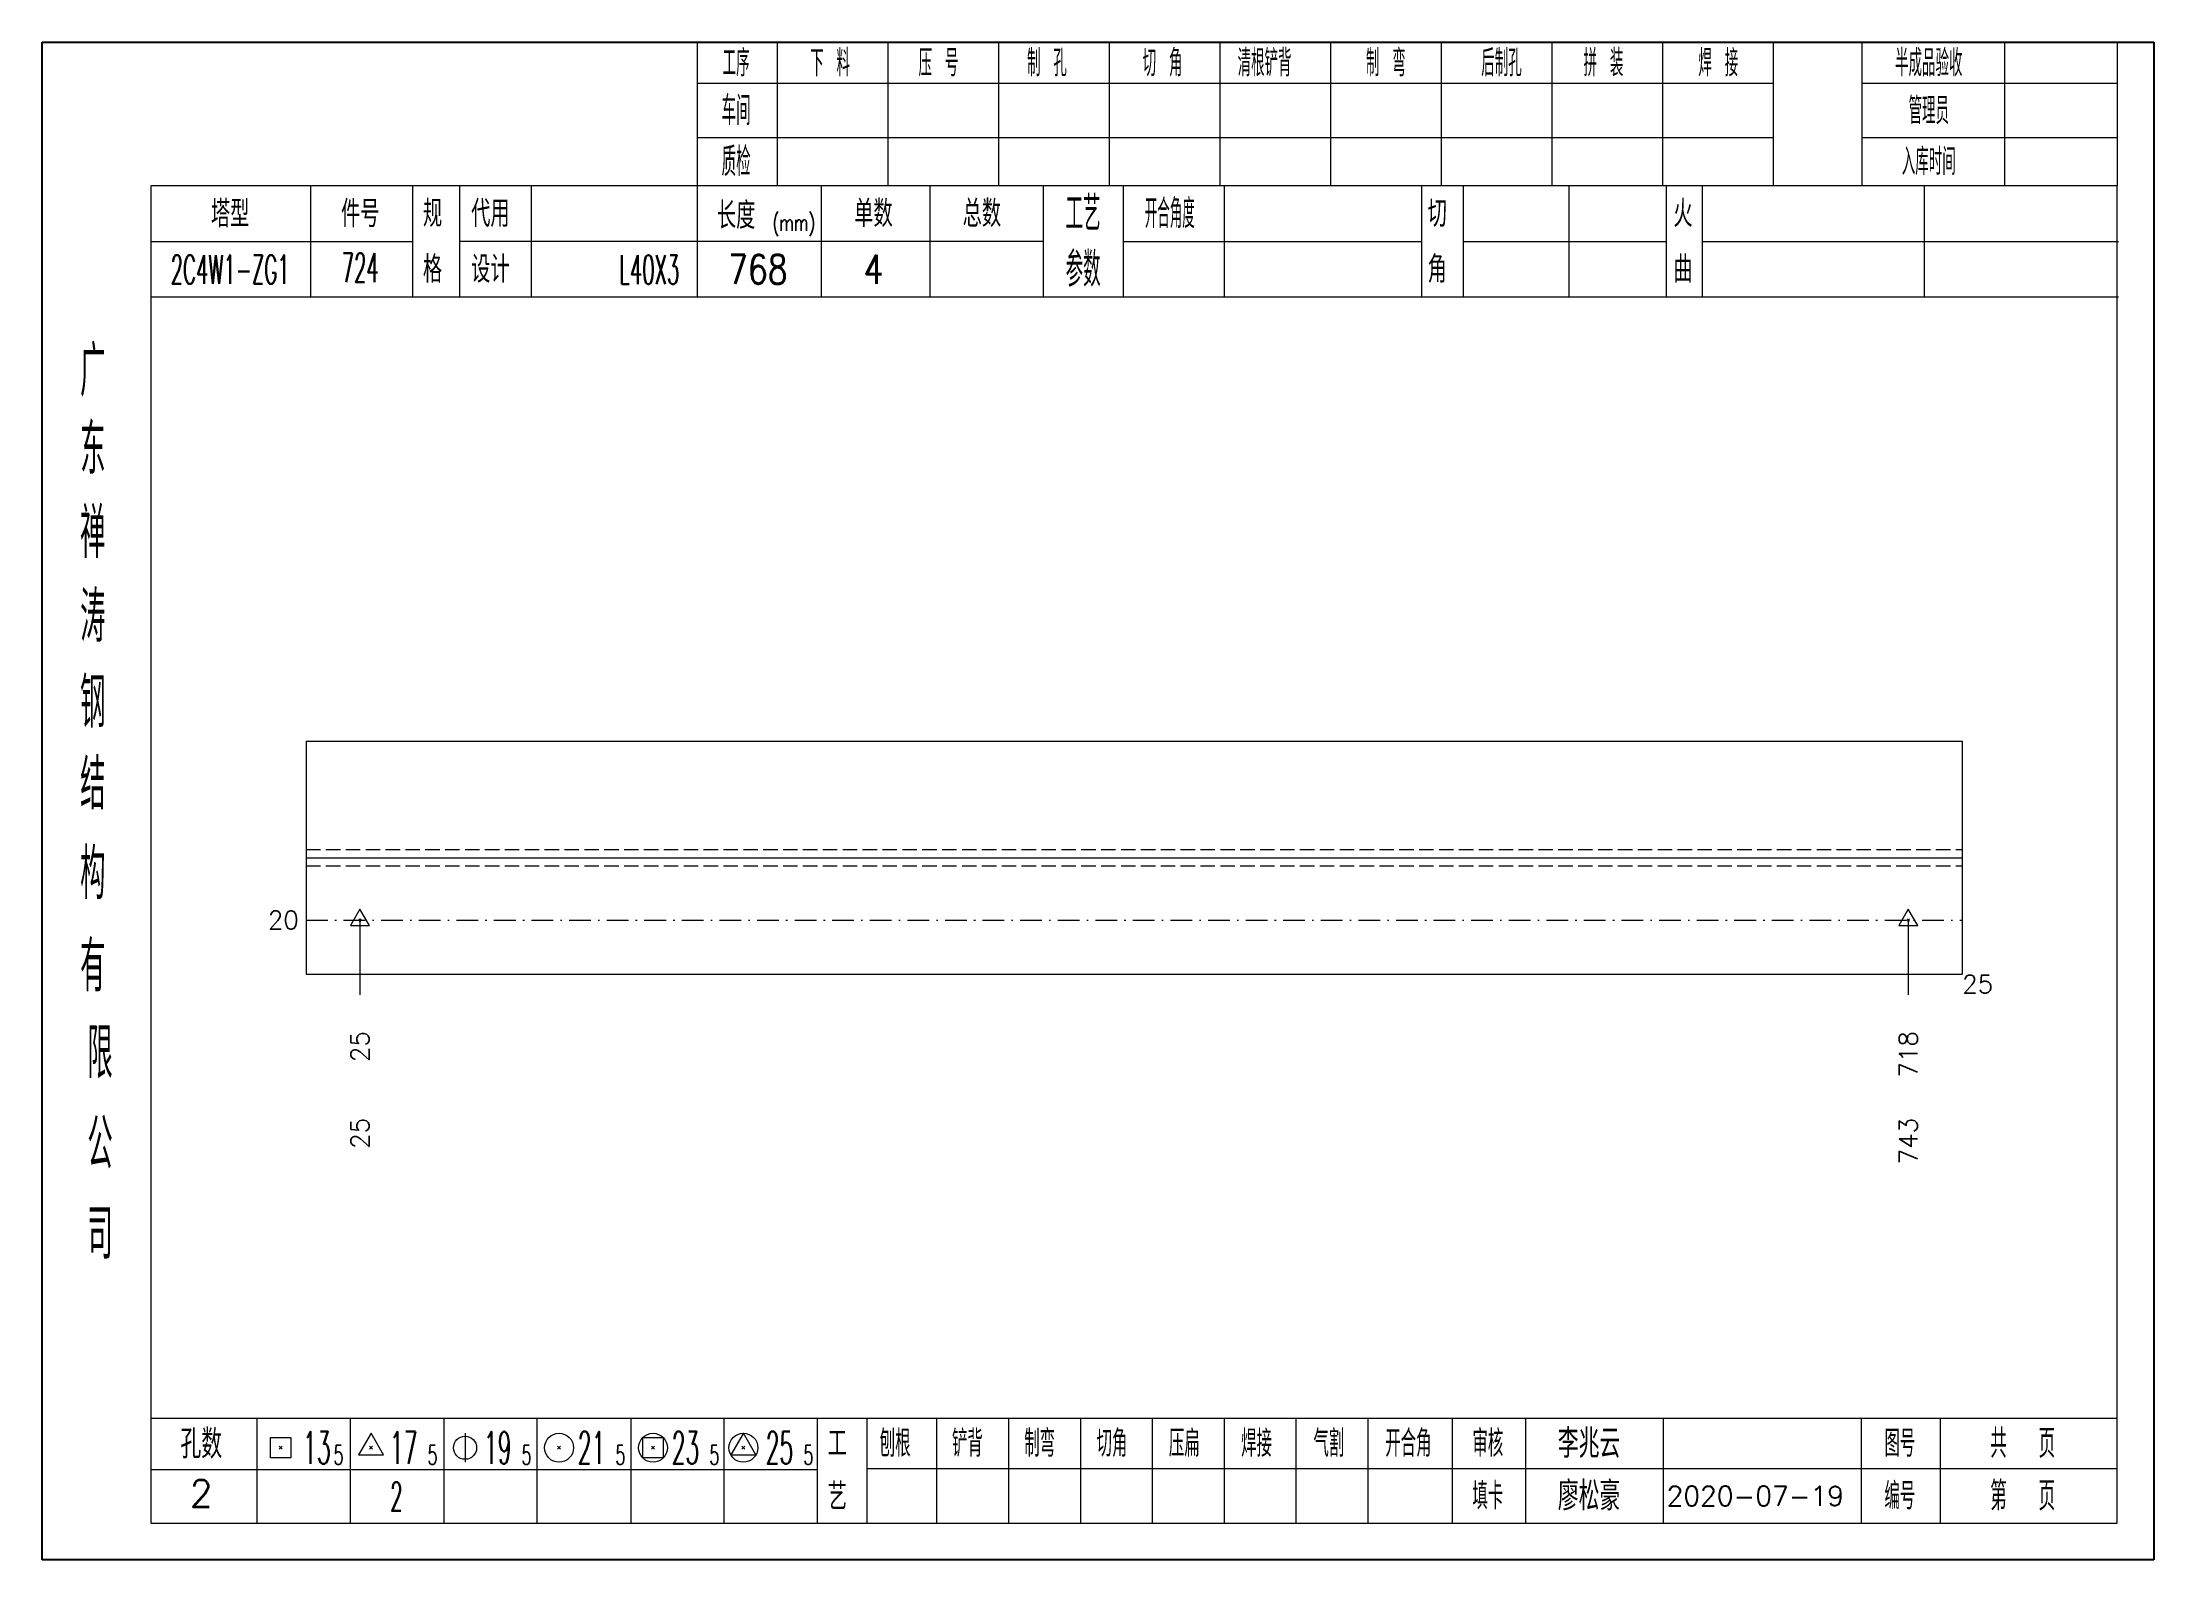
# Model space of a CAD drawing. Extents: x 154981 to 165753, y -86801 to -82885.
# Drawn here: x 162944.8 to 163237, y -83126.7 to -82916.7 of the extents above; entities that cross this region are included whole.
import ezdxf
from ezdxf.enums import TextEntityAlignment as Align

# ---------------------------------------------------------------- set-up
doc = ezdxf.new("R2010")
doc.units = 0
doc.header["$MEASUREMENT"] = 0
doc.linetypes.add('一点画线', pattern=[5.2, 3, -1, 0.2, -1])
doc.linetypes.add('虚线', pattern=[2.75, 2, -0.75])
doc.layers.get('0').update_dxf_attribs({"linetype": 'CONTINUOUS', "lineweight": 25})
for name, color, linetype, lineweight in [('1', 7, 'CONTINUOUS', 25), ('4', 7, 'CONTINUOUS', 25), ('5', 7, 'CONTINUOUS', 25)]:
    doc.layers.add(name, color=color, linetype=linetype, lineweight=lineweight)
doc.styles.get("Standard").update_dxf_attribs({"font": 'simplex.shx', "width": 0.7, "height": 3, "bigfont": 'gbhzfs.shx'})

msp = doc.modelspace()

# ---------------------------------------------------------------- texts
at = {"color": 7, "linetype": 'Continuous', "lineweight": 13}
msp.add_text('20', height=2.5, dxfattribs=at).set_placement((162980.34666, -83038.14883), align=Align.MIDDLE_RIGHT)
at = {"layer": '1', "color": 7, "linetype": 'Continuous', "lineweight": 13}
msp.add_text('25', height=2.5, dxfattribs=at).set_placement((163210.47666, -83047.02383), align=Align.MIDDLE_LEFT)
at = {"layer": '1', "color": 4, "linetype": 'Continuous', "lineweight": 9}
for s, p in [('25', (162988.80532, -83053.52383)), ('718', (163203.01801, -83053.52383))]:
    msp.add_text(s, height=2.5, rotation=90, dxfattribs=at).set_placement(p, align=Align.MIDDLE_RIGHT)
at = {"layer": '1', "color": 7, "linetype": 'Continuous', "lineweight": 13}
for s, p in [('25', (162988.80532, -83065.52383)), ('743', (163203.01801, -83065.52383))]:
    msp.add_text(s, height=2.5, rotation=90, dxfattribs=at).set_placement(p, align=Align.MIDDLE_RIGHT)
at = {"layer": '4', "color": 1, "linetype": 'Continuous', "lineweight": 25}
for s, height, width, p in [('工序', 3.7, 0.7, (163040.84666, -82919.56733)), ('下 料', 3.7, 0.7, (163053.84666, -82919.56733)), ('压 号', 3.7, 0.7, (163068.84666, -82919.56733)), ('制 孔', 3.7, 0.7, (163083.84666, -82919.56733)), ('切 角', 3.7, 0.7, (163099.84666, -82919.56733)), ('清根铲背 ', 3.7, 0.7, (163114.84666, -82919.56733)), (' 制 弯', 3.7, 0.7, (163129.84666, -82919.56733)), (' 后制孔', 3.7, 0.7, (163145.84666, -82919.56733)), ('拼 装', 3.7, 0.7, (163160.84666, -82919.56733)), (' 焊 接', 3.7, 0.7, (163175.84666, -82919.56733)), ('半成品验收', 3.7, 0.7, (163205.84666, -82919.56733)), ('车间', 4, 0.7, (163040.84666, -82926.16733)), ('管理员', 3.7, 0.7, (163205.84666, -82926.16733)), ('质检', 4, 0.7, (163040.84666, -82933.22733)), ('入库时间', 3.7, 0.7, (163205.84666, -82933.22733)), ('工艺', 4.8, 0.7, (163088.84666, -82940.40733)), ('开合角度', 4, 0.6, (163100.84666, -82940.40733)), ('(mm)', 2.24, 0.7, (163048.84666, -82941.66733)), ('2C4W1-ZG1', 4, 0.5, (162970.84666, -82948.14733)), ('724', 4, 0.5, (162988.84666, -82947.89733)), ('L40X3', 4, 0.5, (163028.84666, -82948.16733)), ('768', 4, 0.8, (163043.84666, -82948.11733)), ('4', 4, 0.8, (163059.84666, -82948.11733)), ('参数', 4.8, 0.7, (163088.84666, -82948.11733)), ('广', 6.96, 0.7, (162951.84666, -82962.19733)), ('东', 6.96, 0.7, (162951.84666, -82972.98733)), ('禅', 6.96, 0.7, (162951.84666, -82984.57733)), ('涛', 6.96, 0.7, (162951.84666, -82996.17733)), ('钢', 6.96, 0.7, (162951.84666, -83008.06733)), ('结', 6.96, 0.7, (162951.84666, -83019.37733)), ('构', 6.96, 0.7, (162951.84666, -83031.75733)), ('有', 6.96, 0.7, (162951.84666, -83044.56733)), ('限', 6.96, 0.7, (162952.84666, -83056.56733)), ('公', 6.96, 0.7, (162952.84666, -83069.10733)), ('司', 6.96, 0.7, (162952.84666, -83081.58733)), ('13', 4.47, 0.5, (162982.84666, -83111.16733)), ('5', 2.68, 0.6, (162985.84666, -83112.16733)), ('17', 4.47, 0.5, (162994.84666, -83111.16733)), ('5', 2.68, 0.6, (162998.84666, -83112.16733)), ('19', 4.47, 0.5, (163007.84666, -83111.16733)), ('5', 2.68, 0.6, (163011.84666, -83112.16733)), ('21', 4.47, 0.5, (163020.84666, -83111.16733)), ('5', 2.68, 0.6, (163024.84666, -83112.16733)), ('23', 4.47, 0.5, (163033.84666, -83111.16733)), ('5', 2.68, 0.6, (163037.84666, -83112.16733)), ('25', 4.47, 0.5, (163046.84666, -83111.16733)), ('5', 2.68, 0.6, (163050.84666, -83112.16733)), ('刨根', 3.7, 0.8, (163062.84666, -83110.56733)), ('铲背', 3.7, 0.8, (163072.84666, -83110.56733)), ('制弯', 3.7, 0.8, (163082.84666, -83110.56733)), ('切角', 3.7, 0.8, (163092.84666, -83110.56733)), ('压扁', 3.7, 0.8, (163102.84666, -83110.56733)), ('焊接', 3.7, 0.8, (163112.84666, -83110.56733)), ('气割', 3.7, 0.8, (163122.84666, -83110.56733)), ('开合角', 3.7, 0.8, (163133.84666, -83110.56733)), ('审核', 3.7, 0.8, (163144.84666, -83110.56733)), ('图号', 3.7, 0.8, (163201.84666, -83110.56733)), ('共  页', 4, 0.8, (163218.84666, -83110.56733)), ('2', 4, 0.5, (162993.84666, -83117.91733)), ('填卡', 3.7, 0.8, (163144.84666, -83117.83733)), ('编号', 3.7, 0.8, (163201.84666, -83117.83733)), ('第  页', 4, 0.8, (163218.84666, -83117.83733))]:
    msp.add_text(s, height=height, dxfattribs=dict(at, width=width)).set_placement(p, align=Align.MIDDLE_CENTER)
for s, height, p in [('塔型', 3.7, (162970.84666, -82940.43733)), ('件号', 3.7, (162988.84666, -82940.43733)), ('规', 3.7, (162998.84666, -82940.40733)), ('代用', 3.7, (163006.84666, -82940.40733)), ('长度', 3.7, (163040.84666, -82940.66733)), ('单数', 3.7, (163059.84666, -82940.40733)), ('总数', 3.7, (163074.84666, -82940.40733)), ('切', 3.7, (163137.84666, -82940.40733)), ('火', 3.7, (163171.84666, -82940.40733)), ('格', 3.7, (162998.84666, -82948.11733)), ('设计', 3.7, (163006.84666, -82948.11733)), ('角', 3.7, (163137.84666, -82948.11733)), ('曲', 3.7, (163171.84666, -82948.11733)), ('孔数', 4, (162966.84666, -83110.64733)), ('工', 3.7, (163054.84666, -83110.56733)), ('李兆云', 4, (163158.84666, -83110.56733)), ('2', 3.7, (162966.84666, -83117.47733)), ('艺', 3.7, (163054.84666, -83117.91733)), ('廖松豪', 4, (163158.84666, -83117.83733)), ('2020-07-19', 2.7, (163181.84666, -83117.83733))]:
    msp.add_text(s, height=height, dxfattribs=at).set_placement(p, align=Align.MIDDLE_CENTER)

# ---------------------------------------------------------------- blocks, each defined once
blk = doc.blocks.new('孔17.5')
at = {"layer": '5', "color": 7, "linetype": 'Continuous', "lineweight": 13}
for p, q in [((0, 1), (-0.866, -0.5)), ((-0.1, -0.1), (0.1, 0.1)), ((0.1, -0.1), (-0.1, 0.1)), ((0.866, -0.5), (0, 1)), ((-0.866, -0.5), (0.866, -0.5))]:
    blk.add_line(p, q, dxfattribs=at)
blk = doc.blocks.new('CTJGK')
at = {"color": 6, "linetype": 'Continuous'}
for p, q in [((0, 209.97), (292.13, 209.97)), ((0, 0), (0, 209.97)), ((292.13, 209.97), (292.13, 0)), ((292.13, 0), (0, 0))]:
    blk.add_line(p, q, dxfattribs=at)

# ---------------------------------------------------------------- linework, layer by layer
at = {"color": 7, "linetype": 'Continuous', "lineweight": 18}
for p, q in [((162981.34666, -83013.39883), (162981.34666, -83045.64883)), ((162981.34666, -83013.39883), (163210.47666, -83013.39883)), ((163210.47666, -83013.39883), (163210.47666, -83045.64883)), ((162981.34666, -83029.52383), (163210.47666, -83029.52383))]:
    msp.add_line(p, q, dxfattribs=at)
at = {"color": 6, "linetype": '虚线', "lineweight": 18}
for p, q in [((162981.34666, -83028.39883), (163210.47666, -83028.39883)), ((162981.34666, -83030.64883), (163210.47666, -83030.64883))]:
    msp.add_line(p, q, dxfattribs=at)
at = {"color": 1, "linetype": '一点画线', "lineweight": 13}
msp.add_line((162981.34666, -83038.14883), (163210.47666, -83038.14883), dxfattribs=at)
at = {"color": 7, "linetype": 'Continuous', "lineweight": 13}
for p, q in [((162988.80532, -83038.14883), (162988.80532, -83048.52383)), ((163203.01801, -83038.14883), (163203.01801, -83048.52383))]:
    msp.add_line(p, q, dxfattribs=at)
at = {"layer": '1', "color": 7, "linetype": 'Continuous', "lineweight": 18}
msp.add_line((162981.34666, -83045.64883), (163210.47666, -83045.64883), dxfattribs=at)
at = {"layer": '4', "color": 1, "linetype": 'Continuous', "lineweight": 18}
for p, q in [((162944.84666, -82916.69733), (162944.84666, -83126.66733)), ((163236.97666, -82916.69733), (162944.84666, -82916.69733)), ((163035.47666, -82916.69733), (163035.47666, -82936.53733)), ((163046.50666, -82916.69733), (163046.50666, -82936.55733)), ((163061.81666, -82916.69733), (163061.81666, -82936.55733)), ((163077.13666, -82916.69733), (163077.13666, -82936.55733)), ((163092.44666, -82916.69733), (163092.44666, -82936.55733)), ((163107.75666, -82916.69733), (163107.75666, -82936.55733)), ((163123.06666, -82916.69733), (163123.06666, -82936.55733)), ((163138.38666, -82916.69733), (163138.38666, -82936.55733)), ((163153.69666, -82916.69733), (163153.69666, -82936.55733)), ((163169.00666, -82916.69733), (163169.00666, -82936.55733)), ((163184.31666, -82916.69733), (163184.31666, -82936.53733)), ((163184.31666, -82916.69733), (163184.31666, -82936.55733)), ((163196.59666, -82916.69733), (163196.59666, -82936.55733)), ((163216.34666, -82916.69733), (163216.34666, -82936.55733)), ((163231.92666, -82916.69733), (163231.92666, -82936.55733)), ((163236.97666, -82946.49733), (163236.97666, -82916.69733)), ((163184.31666, -82922.42733), (163035.47666, -82922.42733)), ((163231.92666, -82922.42733), (163196.59666, -82922.42733)), ((163184.31666, -82929.90733), (163035.47666, -82929.90733)), ((163231.92666, -82929.90733), (163196.59666, -82929.90733)), ((162959.85666, -82936.55733), (162959.85666, -83121.61733)), ((163231.92666, -82936.55733), (162959.85666, -82936.55733)), ((162981.97666, -82936.54733), (162981.97666, -82951.96733)), ((162996.12666, -82951.96733), (162996.12666, -82936.55733)), ((163002.62666, -82951.96733), (163002.62666, -82936.55733)), ((163012.49666, -82936.55733), (163012.49666, -82951.96733)), ((163035.47666, -82936.53733), (163035.47666, -82951.96733)), ((163052.59666, -82936.55733), (163052.59666, -82951.96733)), ((163067.64666, -82936.55733), (163067.64666, -82951.96733)), ((163083.34666, -82936.55733), (163083.34666, -82951.96733)), ((163094.40666, -82936.55733), (163094.40666, -82951.96733)), ((163108.35666, -82936.55733), (163108.35666, -82951.96733)), ((163135.65666, -82936.55733), (163135.65666, -82951.96733)), ((163141.41666, -82936.55733), (163141.41666, -82951.96733)), ((163156.03666, -82936.55733), (163156.03666, -82951.96733)), ((163169.49666, -82936.55733), (163169.49666, -82951.96733)), ((163174.48666, -82936.55733), (163174.48666, -82951.96733)), ((163205.22666, -82936.55733), (163205.22666, -82951.96733)), ((163231.92666, -83121.61733), (163231.92666, -82936.55733)), ((162996.12666, -82944.31733), (162959.85666, -82944.31733)), ((163083.34666, -82944.26733), (163002.62666, -82944.26733)), ((163094.40666, -82944.26733), (163135.65666, -82944.26733)), ((163141.41666, -82944.26733), (163169.49666, -82944.26733)), ((163174.48666, -82944.26733), (163232.10666, -82944.26733)), ((163236.97666, -83126.66733), (163236.97666, -82946.49733)), ((163232.10666, -82951.96733), (162959.85666, -82951.96733)), ((162959.85666, -83107.08733), (163231.92666, -83107.08733)), ((162974.54666, -83107.08733), (162974.54666, -83121.61733)), ((162987.47666, -83121.61733), (162987.47666, -83107.08733)), ((163000.40666, -83107.08733), (163000.40666, -83121.61733)), ((163013.32666, -83121.61733), (163013.32666, -83107.08733)), ((163026.25666, -83107.08733), (163026.25666, -83121.61733)), ((163039.18666, -83121.61733), (163039.18666, -83107.08733)), ((163052.10666, -83121.61733), (163052.10666, -83107.08733)), ((163058.97666, -83121.61733), (163058.97666, -83107.08733)), ((163068.63666, -83121.61733), (163068.63666, -83107.08733)), ((163078.57666, -83121.61733), (163078.57666, -83107.08733)), ((163088.51666, -83121.61733), (163088.51666, -83107.08733)), ((163098.46666, -83121.61733), (163098.46666, -83107.08733)), ((163108.40666, -83121.61733), (163108.40666, -83107.08733)), ((163118.34666, -83121.61733), (163118.34666, -83107.08733)), ((163128.29666, -83121.61733), (163128.29666, -83107.08733)), ((163139.93666, -83121.61733), (163139.93666, -83107.08733)), ((163150.08666, -83121.61733), (163150.08666, -83107.08733)), ((163169.14666, -83121.61733), (163169.14666, -83107.08733)), ((163196.52666, -83121.61733), (163196.52666, -83107.08733)), ((163207.48666, -83121.61733), (163207.48666, -83107.08733)), ((163052.10666, -83114.21733), (162959.85666, -83114.21733)), ((163058.93666, -83114.05733), (163231.92666, -83114.05733)), ((162959.85666, -83121.61733), (163231.92666, -83121.61733)), ((162944.84666, -83126.66733), (163236.97666, -83126.66733))]:
    msp.add_line(p, q, dxfattribs=at)
at = {"layer": '4', "color": 7, "linetype": 'Continuous', "lineweight": 13}
for p, q in [((162976.43266, -83112.58133), (162976.43266, -83109.75333)), ((162976.43266, -83109.75333), (162979.26066, -83109.75333)), ((162977.64666, -83111.36733), (162978.04666, -83110.96733)), ((162978.04666, -83111.36733), (162977.64666, -83110.96733)), ((162979.26066, -83109.75333), (162979.26066, -83112.58133)), ((162990.34666, -83109.16733), (162988.61466, -83112.16733)), ((162990.14666, -83111.36733), (162990.54666, -83110.96733)), ((162990.54666, -83111.36733), (162990.14666, -83110.96733)), ((162992.07866, -83112.16733), (162990.34666, -83109.16733)), ((163003.34666, -83109.16733), (163003.34666, -83113.16733)), ((163016.14666, -83111.36733), (163016.54666, -83110.96733)), ((163016.54666, -83111.36733), (163016.14666, -83110.96733)), ((163027.93266, -83112.58133), (163027.93266, -83109.75333)), ((163027.93266, -83109.75333), (163030.76066, -83109.75333)), ((163029.14666, -83111.36733), (163029.54666, -83110.96733)), ((163029.54666, -83111.36733), (163029.14666, -83110.96733)), ((163030.76066, -83109.75333), (163030.76066, -83112.58133)), ((163041.84666, -83109.16733), (163040.11466, -83112.16733)), ((163041.64666, -83111.36733), (163042.04666, -83110.96733)), ((163042.04666, -83111.36733), (163041.64666, -83110.96733)), ((163043.57866, -83112.16733), (163041.84666, -83109.16733)), ((162979.26066, -83112.58133), (162976.43266, -83112.58133)), ((162988.61466, -83112.16733), (162992.07866, -83112.16733)), ((163030.76066, -83112.58133), (163027.93266, -83112.58133)), ((163040.11466, -83112.16733), (163043.57866, -83112.16733))]:
    msp.add_line(p, q, dxfattribs=at)
for centre, radius in [((163003.34666, -83111.16733), 1.6), ((163016.34666, -83111.16733), 2), ((163029.34666, -83111.16733), 2), ((163041.84666, -83111.16733), 2)]:
    msp.add_circle(centre, radius, dxfattribs=at)

# ---------------------------------------------------------------- block references
at = {"color": 0, "linetype": 'Continuous'}
msp.add_blockref('CTJGK', (162944.84666, -83126.66733), dxfattribs=at)
at = {"layer": '1', "color": 4, "linetype": 'Continuous', "lineweight": 9, "xscale": 1.5, "yscale": 1.5, "zscale": 1.5}
for p in [(162988.80532, -83038.14883), (163203.01801, -83038.14883)]:
    msp.add_blockref('孔17.5', p, dxfattribs=at)

msp.set_redraw_order([(e.dxf.handle, doc.entitydb.next_handle()) for e in msp.query("TEXT MTEXT ATTDEF DIMENSION ARC_DIMENSION")])  # texts and dimensions are drawn at this point

doc.saveas('drawing.dxf')
